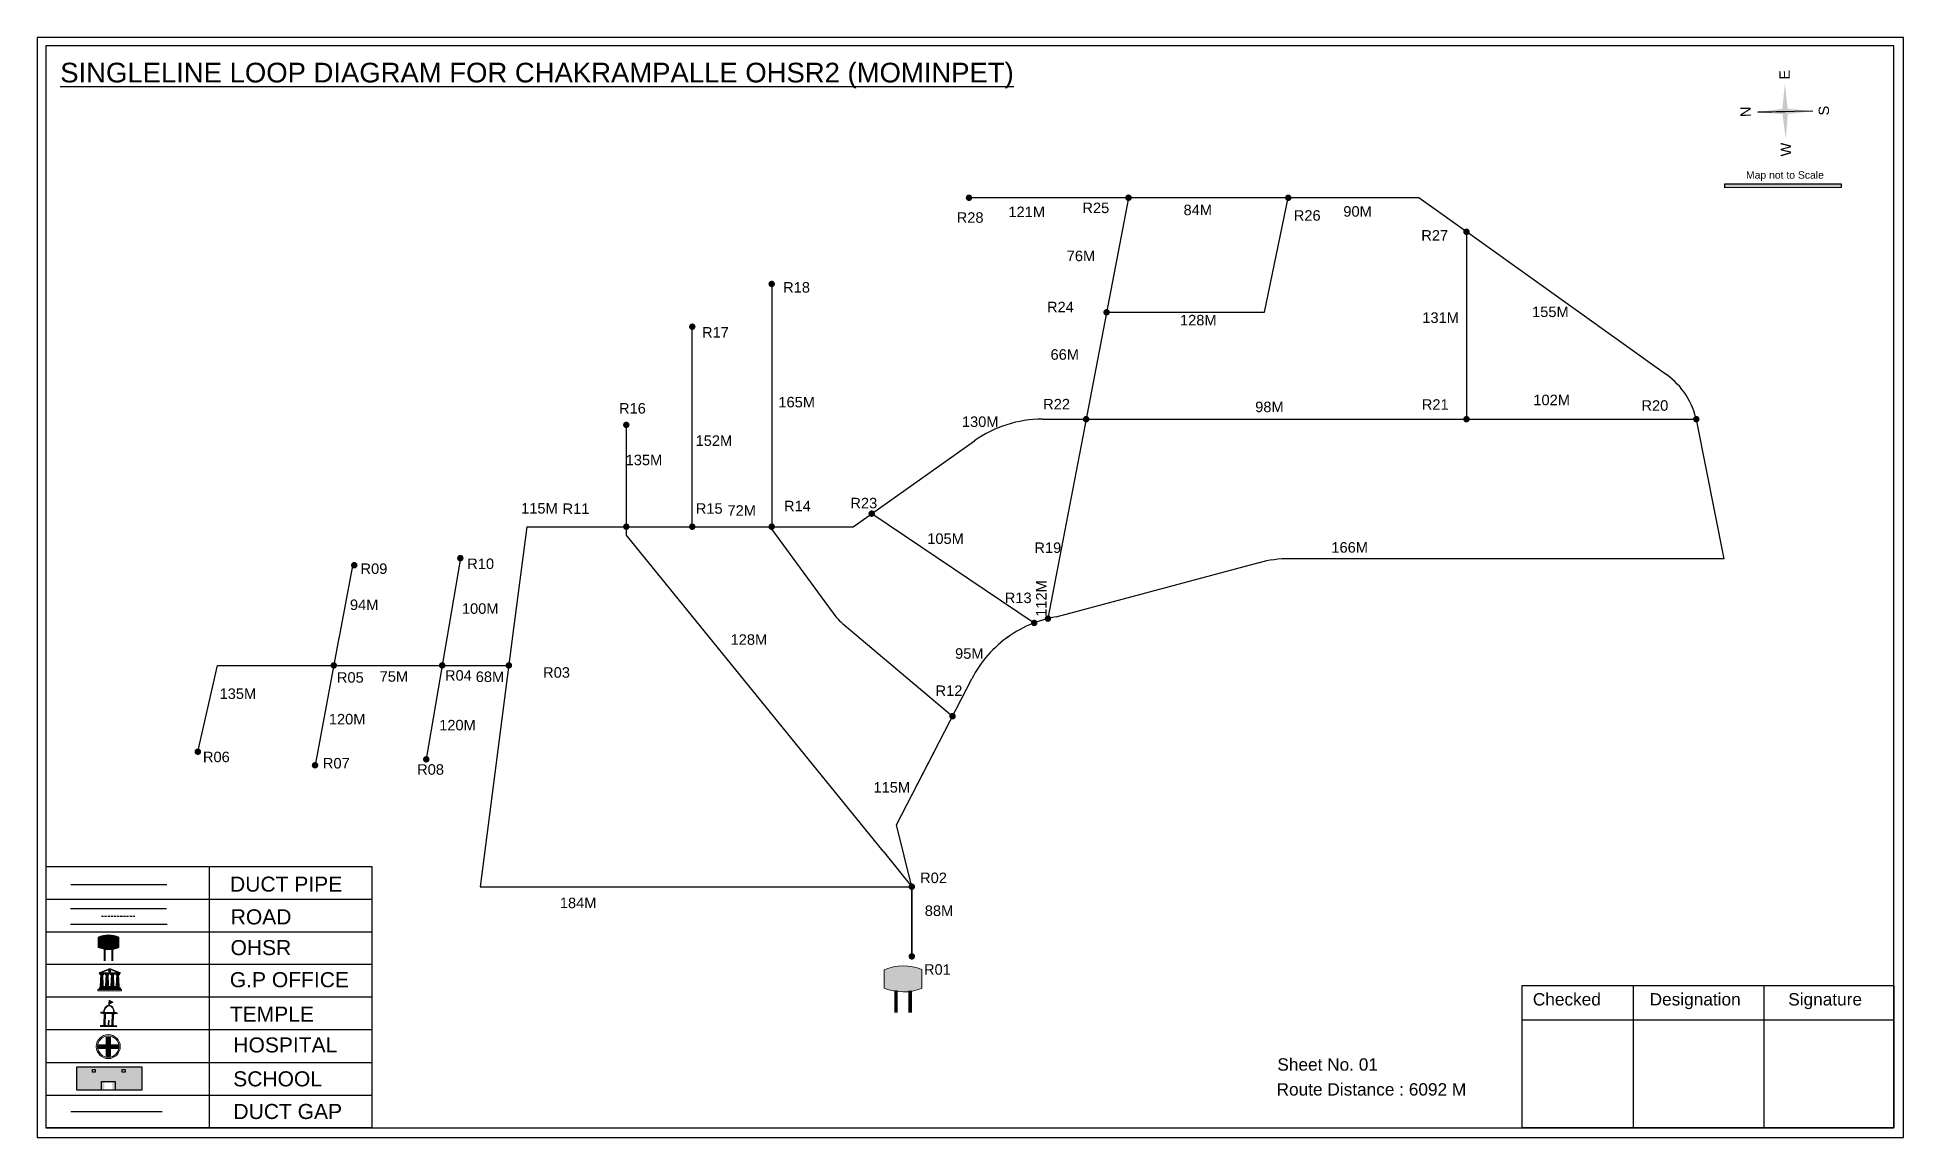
# Model space of a CAD drawing. Header units: inches. Extents: x 664 to 10563, y 382 to 1817.
# Drawn here: x 1408 to 2298, y 401 to 926 of the extents above; entities that cross this region are included whole.
import ezdxf

# ---------------------------------------------------------------- set-up
doc = ezdxf.new("R2010")
doc.units = ezdxf.units.IN
doc.header["$MEASUREMENT"] = 0
doc.linetypes.add('DASHEDX2', pattern=[1.5, 1, -0.5])
for name, color, linetype in [('LANDMARK', 7, 'Continuous'), ('OHT', 7, 'Continuous'), ('pipe', 5, 'Continuous')]:
    doc.layers.add(name, color=color, linetype=linetype)
doc.styles.get("Standard").update_dxf_attribs({"font": 'arial.ttf'})

msp = doc.modelspace()

# ---------------------------------------------------------------- texts
at = {"color": 242, "true_color": 0xcd2027}
msp.add_text('%%USINGLELINE LOOP DIAGRAM FOR CHAKRAMPALLE OHSR2 (MOMINPET)', height=9.375, dxfattribs=at).set_placement((1418.67, 904.04))
for s, height, rotation, p in [('E', 4.95, 91.00631, (2243.6, 905.44)), ('N', 4.95, 91.00631, (2225.02, 887.59)), ('S', 4.95, 91.00631, (2262.31, 888.33)), ('W', 4.95, 91.00631, (2244.25, 868.84)), ('112M', 5, 90, (1889.06, 649.3))]:
    msp.add_text(s, height=height, rotation=rotation).set_placement(p)
for s, height, p in [('Map not to Scale', 3.5424, (2222.69, 858.15)), ('R25', 5, (1906.18, 841.74)), ('84M', 5, (1954.42, 840.77)), ('R28', 5, (1846.23, 837.15)), ('121M', 5, (1870.89, 839.84)), ('R26', 5, (2007, 838.12)), ('90M', 5, (2030.63, 840.05)), ('R27', 5, (2067.81, 828.63)), ('76M', 5, (1898.7, 818.84)), ('R18', 5, (1763.45, 803.86)), ('R24', 5, (1889.29, 794.5)), ('128M', 5, (1952.73, 788.23)), ('131M', 5, (2068.29, 789.4)), ('155M', 5, (2120.65, 792.2)), ('R17', 5, (1724.75, 782.41)), ('66M', 5, (1890.98, 771.84)), ('R16', 5, (1685.15, 746.19)), ('165M', 5, (1761.18, 749.14)), ('R22', 5, (1887.46, 748.18)), ('98M', 5, (1988.59, 746.87)), ('R21', 5, (2068.05, 748.02)), ('102M', 5, (2121.27, 750.18)), ('R20', 5, (2172.81, 747.53)), ('130M', 5, (1848.71, 739.8)), ('152M', 5, (1721.68, 730.76)), ('135M', 5, (1688.33, 721.57)), ('115M', 5, (1638.47, 698.52)), ('R11', 5, (1658.23, 698.35)), ('R15', 5, (1721.78, 698.44)), ('R14', 5, (1763.86, 699.63)), ('R23', 5, (1795.51, 701.02)), ('72M', 5, (1736.91, 697.5)), ('105M', 5, (1832.17, 684.07)), ('R10', 5, (1612.77, 672.09)), ('R19', 5, (1883.27, 679.74)), ('166M', 5, (2024.93, 679.89)), ('R09', 5, (1561.87, 669.75)), ('R13', 5, (1869.14, 655.85)), ('94M', 5, (1556.85, 652.55)), ('100M', 5, (1610.24, 650.73)), ('128M', 5, (1738.39, 635.97)), ('95M', 5, (1845.46, 629.31)), ('75M', 5, (1571.01, 618.35)), ('R04', 5, (1602.17, 618.87)), ('68M', 5, (1616.84, 618.23)), ('R03', 5, (1648.96, 620.28)), ('135M', 5, (1494.65, 610.16)), ('R05', 5, (1550.61, 617.9)), ('R12', 5, (1836.14, 611.58)), ('120M', 5, (1546.77, 598.02)), ('120M', 5, (1599.39, 595.17)), ('R06', 5, (1486.73, 580.01)), ('R07', 5, (1543.93, 577.01)), ('R08', 5, (1588.87, 574.03)), ('115M', 5, (1806.52, 565.51)), ('DUCT PIPE', 7.178, (1499.66, 518.3)), ('R02', 5, (1828.76, 522.37)), ('ROAD ', 7.178, (1499.97, 502.69)), ('184M', 5, (1656.95, 510.43)), ('88M', 5, (1831, 506.7)), ('OHSR', 7.178, (1499.88, 488.03)), ('R01', 5, (1830.63, 478.71)), ('G.P OFFICE', 7.178, (1499.55, 472.74)), ('TEMPLE', 7.178, (1499.55, 456.33)), ('Checked', 5.886, (2121.02, 464.03)), ('Designation', 5.886, (2176.72, 464.03)), ('Signature', 5.886, (2242.82, 464.03)), ('HOSPITAL', 7.178, (1501.22, 441.64)), ('Sheet No. 01', 5.886, (1999.16, 432.96)), ('SCHOOL', 7.178, (1501.17, 425.47)), ('Route Distance : 6092 M', 5.886, (1998.79, 421.09)), ('DUCT GAP', 7.178, (1501.27, 409.92))]:
    msp.add_text(s, height=height).set_placement(p)

# ---------------------------------------------------------------- blocks, each defined once
blk = doc.blocks.new('OHT')
at = {"linetype": 'Continuous', "lineweight": 0, "true_color": 0x0ffffc}
blk.add_hatch(color=4, dxfattribs=at).paths.add_polyline_path([(0.012, 1), (0, 1, 0.101323), (-0.4, 0.916), (-0.4, 0.525, 0.194075), (0.399, 0.521), (0.399, 0.921, 0.097877)])
at = {"color": 4, "linetype": 'Continuous', "lineweight": 0, "true_color": 0x0ffffc, "flags": 128}
for points in [[(-0.4, 0.525), (-0.4, 0.916)], [(0.399, 0.521), (0.399, 0.921)]]:
    blk.add_lwpolyline(points, dxfattribs=at)
at = {"color": 4, "linetype": 'Continuous', "lineweight": 0, "true_color": 0x0ffffc, "const_width": 0.075, "flags": 128}
for points in [[(-0.15, 0), (-0.15, 0.475)], [(0.15, 0), (0.15, 0.473)]]:
    blk.add_lwpolyline(points, dxfattribs=at)
at = {"color": 4, "linetype": 'Continuous', "lineweight": 0, "true_color": 0x0ffffc}
for centre, radius, start, end in [((0.006, -0.019), 1.019, 67.3109, 113.4711), ((0.004, 1.513), 1.068, 247.7682, 291.7007)]:
    blk.add_arc(centre, radius, start, end, dxfattribs=at)
blk = doc.blocks.new('Government_Office')
at = {"linetype": 'Continuous', "lineweight": 0, "true_color": 0xff0000}
h = blk.add_hatch(color=1, dxfattribs=at)
h.paths.add_polyline_path([(0.44, 0.72), (0.45, 0.75), (0, 0.93), (-0.45, 0.75), (-0.44, 0.72)])
h.paths.add_polyline_path([(0.355, 0.75), (-0.355, 0.75), (0, 0.9)], flags=16)
h.paths.add_polyline_path([(0, 0.778, -1), (0, 0.872, -1)], flags=0)
h = blk.add_hatch(color=1, dxfattribs=at)
edge = h.paths.add_edge_path()
edge.add_arc((0, 0.825), 0.0467, 90, 270)
edge.add_arc((0, 0.825), 0.0467, 270, 450)
for points in [[(-0.5, 0.05), (0.5, 0.05), (0.5, 0), (-0.5, 0)], [(-0.45, 0.075), (-0.45, 0.12), (0.45, 0.12), (0.45, 0.075)], [(-0.4, 0.14), (-0.4, 0.18), (0.4, 0.18), (0.4, 0.14)]]:
    blk.add_hatch(color=1, dxfattribs=at).paths.add_polyline_path(points)
h = blk.add_hatch(color=1, dxfattribs=at)
edge = h.paths.add_edge_path()
edge.add_line((-0.27, 0.195), (-0.295, 0.675))
edge.add_line((-0.295, 0.675), (-0.29, 0.675))
edge.add_arc((-0.278, 0.688), 0.0176, 225.30401, 441.56588)
edge.add_line((-0.275, 0.705), (-0.395, 0.705))
edge.add_arc((-0.392, 0.688), 0.0176, 98.43412, 314.69599)
edge.add_line((-0.38, 0.675), (-0.375, 0.675))
edge.add_line((-0.375, 0.675), (-0.4, 0.195))
edge.add_line((-0.4, 0.195), (-0.27, 0.195))
h = blk.add_hatch(color=1, dxfattribs=at)
edge = h.paths.add_edge_path()
edge.add_line((-0.047, 0.195), (-0.072, 0.675))
edge.add_line((-0.072, 0.675), (-0.067, 0.675))
edge.add_arc((-0.054, 0.688), 0.0176, 225.30401, 441.56588)
edge.add_line((-0.052, 0.705), (-0.172, 0.705))
edge.add_arc((-0.169, 0.688), 0.0176, 98.43412, 314.69599)
edge.add_line((-0.157, 0.675), (-0.152, 0.675))
edge.add_line((-0.152, 0.675), (-0.177, 0.195))
edge.add_line((-0.177, 0.195), (-0.047, 0.195))
h = blk.add_hatch(color=1, dxfattribs=at)
edge = h.paths.add_edge_path()
edge.add_line((0.177, 0.195), (0.152, 0.675))
edge.add_line((0.152, 0.675), (0.157, 0.675))
edge.add_arc((0.169, 0.688), 0.0176, 225.30401, 441.56588)
edge.add_line((0.172, 0.705), (0.052, 0.705))
edge.add_arc((0.054, 0.688), 0.0176, 98.43412, 314.69599)
edge.add_line((0.067, 0.675), (0.072, 0.675))
edge.add_line((0.072, 0.675), (0.047, 0.195))
edge.add_line((0.047, 0.195), (0.177, 0.195))
h = blk.add_hatch(color=1, dxfattribs=at)
edge = h.paths.add_edge_path()
edge.add_line((0.4, 0.195), (0.375, 0.675))
edge.add_line((0.375, 0.675), (0.38, 0.675))
edge.add_arc((0.392, 0.688), 0.0176, 225.30401, 441.56588)
edge.add_line((0.395, 0.705), (0.275, 0.705))
edge.add_arc((0.278, 0.688), 0.0176, 98.43412, 314.69599)
edge.add_line((0.29, 0.675), (0.295, 0.675))
edge.add_line((0.295, 0.675), (0.27, 0.195))
edge.add_line((0.27, 0.195), (0.4, 0.195))
at = {"color": 1, "linetype": 'Continuous', "lineweight": 0, "true_color": 0xff0000, "flags": 128}
for points in [[(-0.45, 0.75), (-0.44, 0.72), (0.44, 0.72), (0.45, 0.75), (0, 0.93)], [(-0.355, 0.75), (0.355, 0.75), (0, 0.9)], [(-0.5, 0.05), (0.5, 0.05), (0.5, 0), (-0.5, 0)], [(-0.45, 0.075), (-0.45, 0.12), (0.45, 0.12), (0.45, 0.075)], [(-0.4, 0.14), (-0.4, 0.18), (0.4, 0.18), (0.4, 0.14)]]:
    blk.add_lwpolyline(points, close=True, dxfattribs=at)
for points in [[(0, 0.872, 1), (0, 0.778, 1)], [(-0.27, 0.195), (-0.295, 0.675), (-0.29, 0.675, 1.379694), (-0.275, 0.705), (-0.395, 0.705, 1.379694), (-0.38, 0.675), (-0.375, 0.675), (-0.4, 0.195)], [(-0.047, 0.195), (-0.072, 0.675), (-0.067, 0.675, 1.379694), (-0.052, 0.705), (-0.172, 0.705, 1.379694), (-0.157, 0.675), (-0.152, 0.675), (-0.177, 0.195)], [(0.177, 0.195), (0.152, 0.675), (0.157, 0.675, 1.379694), (0.172, 0.705), (0.052, 0.705, 1.379694), (0.067, 0.675), (0.072, 0.675), (0.047, 0.195)], [(0.4, 0.195), (0.375, 0.675), (0.38, 0.675, 1.379694), (0.395, 0.705), (0.275, 0.705, 1.379694), (0.29, 0.675), (0.295, 0.675), (0.27, 0.195)]]:
    blk.add_lwpolyline(points, format="xyb", close=True, dxfattribs=at)
blk = doc.blocks.new('Temple')
at = {"linetype": 'Continuous', "lineweight": 0, "true_color": 0xff0000}
h = blk.add_hatch(color=1, dxfattribs=at)
edge = h.paths.add_edge_path()
edge.add_line((0.175, 0.49), (0.225, 0.49))
edge.add_line((0.225, 0.49), (0.225, 0.497))
edge.add_line((0.225, 0.497), (0.307, 0.497))
edge.add_line((0.307, 0.497), (0.307, 0.533))
edge.add_line((0.307, 0.533), (0.257, 0.533))
edge.add_line((0.257, 0.533), (0.257, 0.54))
edge.add_line((0.257, 0.54), (0.2, 0.54))
edge.add_spline(control_points=[(0.2, 0.54), (0.2, 0.589), (0.19, 0.638), (0.142, 0.743), (0.092, 0.79), (0.027, 0.805), (0.02, 0.806), (0.012, 0.806)], knot_values=[4.712389, 4.712389, 4.712389, 4.712389, 5.278166, 5.278166, 6.117402, 6.117402, 6.223801, 6.223801, 6.223801, 6.223801], degree=3, periodic=0)
edge.add_line((0.012, 0.806), (0.012, 0.79))
edge.add_line((0.012, 0.79), (-0.012, 0.79))
edge.add_line((-0.012, 0.79), (-0.012, 0.806))
edge.add_spline(control_points=[(-0.012, 0.806), (-0.055, 0.802), (-0.096, 0.781), (-0.171, 0.699), (-0.197, 0.628), (-0.2, 0.55), (-0.2, 0.545), (-0.2, 0.54)], knot_values=[6.343965, 6.343965, 6.343965, 6.343965, 6.956638, 6.956638, 7.795874, 7.795874, 7.853982, 7.853982, 7.853982, 7.853982], degree=3, periodic=0)
edge.add_line((-0.2, 0.54), (-0.257, 0.54))
edge.add_line((-0.257, 0.54), (-0.257, 0.533))
edge.add_line((-0.257, 0.533), (-0.307, 0.533))
edge.add_line((-0.307, 0.533), (-0.307, 0.497))
edge.add_line((-0.307, 0.497), (-0.225, 0.497))
edge.add_line((-0.225, 0.497), (-0.225, 0.49))
edge.add_line((-0.225, 0.49), (-0.175, 0.49))
edge.add_line((-0.175, 0.49), (-0.175, 0.07))
edge.add_arc((-0.205, 0.07), 0.03, -90, 0, ccw=False)
edge.add_line((-0.205, 0.04), (-0.257, 0.04))
edge.add_line((-0.257, 0.04), (-0.257, 0.033))
edge.add_line((-0.257, 0.033), (-0.307, 0.033))
edge.add_line((-0.307, 0.033), (-0.307, 0))
edge.add_line((-0.307, 0), (0.307, 0))
edge.add_line((0.307, 0), (0.307, 0.033))
edge.add_line((0.307, 0.033), (0.257, 0.033))
edge.add_line((0.257, 0.033), (0.257, 0.04))
edge.add_line((0.257, 0.04), (0.205, 0.04))
edge.add_arc((0.205, 0.07), 0.03, 180, 270, ccw=False)
edge.add_line((0.175, 0.07), (0.175, 0.49))
h.paths.add_polyline_path([(0.125, 0.07, -0.414214), (0.095, 0.04), (0.05, 0.04), (0.05, 0.033), (-0.05, 0.033), (-0.05, 0.04), (-0.095, 0.04, -0.414214), (-0.125, 0.07), (-0.125, 0.497), (0.125, 0.497)], flags=16)
edge = h.paths.add_edge_path(flags=16)
edge.add_ellipse((0, 0.54), major_axis=(0, 0.242), ratio=0.722808, start_angle=270, end_angle=450, ccw=False)
edge.add_line((0.175, 0.54), (-0.175, 0.54))
h.paths.add_polyline_path([(0.012, 0.23), (0.012, 0.07), (-0.012, 0.07), (-0.012, 0.23)], flags=0)
h = blk.add_hatch(color=1, dxfattribs=at)
edge = h.paths.add_edge_path()
edge.add_line((0.012, 0.857), (0, 0.85))
edge.add_line((0, 0.85), (-0.003, 0.925))
edge.add_line((-0.003, 0.925), (-0.012, 0.925))
edge.add_line((-0.012, 0.925), (-0.012, 0.806))
edge.add_spline(control_points=[(-0.012, 0.806), (-0.004, 0.807), (0.004, 0.807), (0.012, 0.806)], knot_values=[6.223801, 6.223801, 6.223801, 6.223801, 6.343965, 6.343965, 6.343965, 6.343965], degree=3, periodic=0)
edge.add_line((0.012, 0.806), (0.012, 0.857))
h = blk.add_hatch(color=1, dxfattribs=at)
edge = h.paths.add_edge_path()
edge.add_line((0.012, 0.79), (0.012, 0.806))
edge.add_spline(control_points=[(0.012, 0.806), (0.004, 0.807), (-0.004, 0.807), (-0.012, 0.806)], knot_values=[6.223801, 6.223801, 6.223801, 6.223801, 6.343965, 6.343965, 6.343965, 6.343965], degree=3, periodic=0)
edge.add_line((-0.012, 0.806), (-0.012, 0.79))
edge.add_line((-0.012, 0.79), (0.012, 0.79))
at = {"linetype": 'Continuous', "lineweight": 0, "true_color": 0xe66000}
blk.add_hatch(color=32, dxfattribs=at).paths.add_polyline_path([(-0.006, 1), (0.147, 0.931), (0, 0.85)])
at = {"color": 1, "linetype": 'Continuous', "lineweight": 0, "true_color": 0xff0000, "flags": 128}
for points in [[(0.012, 0.925), (-0.012, 0.925), (-0.012, 0.79), (0.012, 0.79)], [(0.012, 0.23), (-0.012, 0.23), (-0.012, 0.07), (0.012, 0.07)]]:
    blk.add_lwpolyline(points, close=True, dxfattribs=at)
at = {"color": 32, "linetype": 'Continuous', "lineweight": 0, "true_color": 0xe66000, "flags": 128}
blk.add_lwpolyline([(-0.006, 1), (0.147, 0.931), (0, 0.85), (-0.006, 1)], dxfattribs=at)
at = {"color": 1, "linetype": 'Continuous', "lineweight": 0, "true_color": 0xff0000, "flags": 128}
blk.add_lwpolyline([(0.2, 0.54), (0.257, 0.54), (0.257, 0.533), (0.307, 0.533), (0.307, 0.497), (0.225, 0.497), (0.225, 0.49), (0.175, 0.49), (0.175, 0.07, 0.414214), (0.205, 0.04), (0.257, 0.04), (0.257, 0.033), (0.307, 0.033), (0.307, 0), (-0.307, 0), (-0.307, 0.033), (-0.257, 0.033), (-0.257, 0.04), (-0.205, 0.04, 0.414214), (-0.175, 0.07), (-0.175, 0.49), (-0.225, 0.49), (-0.225, 0.497), (-0.307, 0.497), (-0.307, 0.533), (-0.257, 0.533), (-0.257, 0.54), (-0.2, 0.54)], format="xyb", dxfattribs=at)
blk.add_lwpolyline([(-0.175, 0.54), (0.175, 0.54)], dxfattribs=at)
blk.add_lwpolyline([(0.125, 0.497), (0.125, 0.07, -0.414214), (0.095, 0.04), (0.05, 0.04), (0.05, 0.033), (-0.05, 0.033), (-0.05, 0.04), (-0.095, 0.04, -0.414214), (-0.125, 0.07), (-0.125, 0.497)], format="xyb", close=True, dxfattribs=at)
at = {"color": 1, "linetype": 'Continuous', "lineweight": 0, "true_color": 0xff0000}
blk.add_ellipse((0, 0.54), major_axis=(0, 0.242), ratio=0.722808, start_param=4.712389, end_param=7.853982, dxfattribs=at)
blk.add_open_spline([(0.2, 0.54), (0.2, 0.589), (0.19, 0.638), (0.142, 0.743), (0.092, 0.79), (-0.023, 0.816), (-0.085, 0.794), (-0.171, 0.699), (-0.197, 0.628), (-0.2, 0.55), (-0.2, 0.545), (-0.2, 0.54)], degree=3, knots=[4.712389, 4.712389, 4.712389, 4.712389, 5.278166, 5.278166, 6.117402, 6.117402, 6.956638, 6.956638, 7.795874, 7.795874, 7.853982, 7.853982, 7.853982, 7.853982], dxfattribs=at)
blk = doc.blocks.new('*U8')
at = {"color": 0, "linetype": 'DASHEDX2', "transparency": 16777216}
blk.add_line((-8.22, 0), (8.01, 0), dxfattribs=at)
blk = doc.blocks.new('Hospital')
at = {"linetype": 'Continuous', "lineweight": 0, "true_color": 0x000000}
h = blk.add_hatch(color=18, dxfattribs=at)
h.paths.add_polyline_path([(-0.5, 0, 1), (0.5, 0, 1)])
h.paths.add_polyline_path([(0.446, 0, -1), (-0.446, 0, -1)], flags=16)
at = {"linetype": 'Continuous', "true_color": 0xff0000}
blk.add_hatch(color=1, dxfattribs=at).paths.add_polyline_path([(-0.394, 0.08), (-0.08, 0.08), (-0.08, 0.394), (0.08, 0.394), (0.08, 0.08), (0.394, 0.08), (0.394, -0.08), (0.08, -0.08), (0.08, -0.394), (-0.08, -0.394), (-0.08, -0.08), (-0.394, -0.08)])
at = {"color": 1, "linetype": 'Continuous', "true_color": 0xff0000, "flags": 128}
blk.add_lwpolyline([(-0.394, 0.08), (-0.08, 0.08), (-0.08, 0.394), (0.08, 0.394), (0.08, 0.08), (0.394, 0.08), (0.394, -0.08), (0.08, -0.08), (0.08, -0.394), (-0.08, -0.394), (-0.08, -0.08), (-0.394, -0.08)], close=True, dxfattribs=at)
at = {"color": 18, "linetype": 'Continuous', "lineweight": 0, "true_color": 0x000000}
for radius in [0.5, 0.446]:
    blk.add_circle((0, 0), radius, dxfattribs=at)

# ---------------------------------------------------------------- hatches: boundary and pattern name
at = {"true_color": 0x0093dd}
h = msp.add_hatch(color=142, dxfattribs=at)
h.dxf.hatch_style = 1
h.paths.add_polyline_path([(2212.51, 855.64), (2212.52, 853.8), (2268.02, 853.92), (2268.02, 855.77)])
at = {"ltscale": 0.5}
h = msp.add_hatch(color=5, dxfattribs=at)
h.dxf.hatch_style = 1
h.paths.add_polyline_path([(1853.66, 849.06, 1), (1850.54, 849.06, 1)])
h = msp.add_hatch(color=5, dxfattribs=at)
h.dxf.hatch_style = 1
h.paths.add_polyline_path([(1929.73, 849.06, 1), (1926.61, 849.06, 1)])
h = msp.add_hatch(color=5, dxfattribs=at)
h.dxf.hatch_style = 1
h.paths.add_polyline_path([(2005.92, 849.06, 1), (2002.81, 849.06, 1)])
h = msp.add_hatch(color=5, dxfattribs=at)
h.dxf.hatch_style = 1
h.paths.add_polyline_path([(2090.93, 832.84, 1), (2087.81, 832.84, 1)])
h = msp.add_hatch(color=5, dxfattribs=at)
h.dxf.hatch_style = 1
h.paths.add_polyline_path([(1759.55, 807.98, 1), (1756.43, 807.98, 1)])
h = msp.add_hatch(color=5, dxfattribs=at)
h.dxf.hatch_style = 1
h.paths.add_polyline_path([(1919.27, 794.45, 1), (1916.16, 794.45, 1)])
h = msp.add_hatch(color=5, dxfattribs=at)
h.dxf.hatch_style = 1
h.paths.add_polyline_path([(1721.67, 787.6, 1), (1718.55, 787.6, 1)])
h = msp.add_hatch(color=5, dxfattribs=at)
h.dxf.hatch_style = 1
h.paths.add_polyline_path([(1690.2, 740.79, 1), (1687.09, 740.79, 1)])
h = msp.add_hatch(color=5, dxfattribs=at)
h.dxf.hatch_style = 1
h.paths.add_polyline_path([(1909.52, 743.51, 1), (1906.4, 743.51, 1)])
h = msp.add_hatch(color=5, dxfattribs=at)
h.dxf.hatch_style = 1
h.paths.add_polyline_path([(2090.93, 743.51, 1), (2087.81, 743.51, 1)])
h = msp.add_hatch(color=5, dxfattribs=at)
h.dxf.hatch_style = 1
h.paths.add_polyline_path([(2200.53, 743.51, 1), (2197.41, 743.51, 1)])
h = msp.add_hatch(color=5, dxfattribs=at)
h.dxf.hatch_style = 1
h.paths.add_polyline_path([(1807.24, 698.5, 1), (1804.12, 698.5, 1)])
h = msp.add_hatch(color=5, dxfattribs=at)
h.dxf.hatch_style = 1
h.paths.add_polyline_path([(1690.2, 692.27, 1), (1687.09, 692.27, 1)])
h = msp.add_hatch(color=5, dxfattribs=at)
h.dxf.hatch_style = 1
h.paths.add_polyline_path([(1721.67, 692.27, 1), (1718.55, 692.27, 1)])
h = msp.add_hatch(color=5, dxfattribs=at)
h.dxf.hatch_style = 1
h.paths.add_polyline_path([(1759.55, 692.27, 1), (1756.43, 692.27, 1)])
h = msp.add_hatch(color=5, dxfattribs=at)
h.dxf.hatch_style = 1
h.paths.add_polyline_path([(1611.06, 677.27, 1), (1607.94, 677.27, 1)])
h = msp.add_hatch(color=5, dxfattribs=at)
h.dxf.hatch_style = 1
h.paths.add_polyline_path([(1560.45, 673.9, 1), (1557.33, 673.9, 1)])
h = msp.add_hatch(color=5, dxfattribs=at)
h.dxf.hatch_style = 1
h.paths.add_polyline_path([(1891.32, 648.44, 1), (1888.2, 648.44, 1)])
h = msp.add_hatch(color=5, dxfattribs=at)
h.dxf.hatch_style = 1
h.paths.add_polyline_path([(1884.76, 646.39, 1), (1881.65, 646.39, 1)])
h = msp.add_hatch(color=5, dxfattribs=at)
h.dxf.hatch_style = 1
h.paths.add_polyline_path([(1550.68, 626.14, 1), (1547.56, 626.14, 1)])
h = msp.add_hatch(color=5, dxfattribs=at)
h.dxf.hatch_style = 1
h.paths.add_polyline_path([(1602.39, 626.14, 1), (1599.28, 626.14, 1)])
h = msp.add_hatch(color=5, dxfattribs=at)
h.dxf.hatch_style = 1
h.paths.add_polyline_path([(1634.18, 626.14, 1), (1631.07, 626.14, 1)])
h = msp.add_hatch(color=5, dxfattribs=at)
h.dxf.hatch_style = 1
h.paths.add_polyline_path([(1845.8, 601.93, 1), (1842.68, 601.93, 1)])
h = msp.add_hatch(color=5, dxfattribs=at)
h.dxf.hatch_style = 1
h.paths.add_polyline_path([(1485.85, 584.98, 1), (1482.74, 584.98, 1)])
h = msp.add_hatch(color=5, dxfattribs=at)
h.dxf.hatch_style = 1
h.paths.add_polyline_path([(1541.76, 578.54, 1), (1538.64, 578.54, 1)])
h = msp.add_hatch(color=5, dxfattribs=at)
h.dxf.hatch_style = 1
h.paths.add_polyline_path([(1594.8, 581.37, 1), (1591.68, 581.37, 1)])
h = msp.add_hatch(color=5, dxfattribs=at)
h.dxf.hatch_style = 1
h.paths.add_polyline_path([(1826.38, 520.66, 1), (1823.27, 520.66, 1)])
h = msp.add_hatch(color=5, dxfattribs=at)
h.dxf.hatch_style = 1
h.paths.add_polyline_path([(1826.38, 487.43, 1), (1823.27, 487.43, 1)])
at = {"true_color": 0xc8c92d}
h = msp.add_hatch(color=52, dxfattribs=at)
h.dxf.hatch_style = 1
h.paths.add_polyline_path([(1432.7, 434.71), (1426.54, 434.71), (1426.54, 423.62), (1432.7, 423.62)])
h.paths.add_polyline_path([(1457.55, 434.71), (1451.39, 434.71), (1451.39, 423.62), (1457.55, 423.62)])
at = {"true_color": 0x293189}
h = msp.add_hatch(color=177, dxfattribs=at)
h.dxf.hatch_style = 1
h.paths.add_polyline_path([(1451.39, 434.71), (1432.7, 434.71), (1432.7, 423.62), (1439.71, 423.62), (1439.71, 427.25), (1443.57, 427.25), (1443.57, 423.62), (1451.39, 423.62)])
h.paths.add_polyline_path([(1435.37, 432.24), (1434, 432.24), (1434, 433.5), (1435.37, 433.5)], flags=16)
h.paths.add_polyline_path([(1448.25, 432.24), (1448.25, 433.5), (1449.62, 433.5), (1449.62, 432.24)], flags=16)

# ---------------------------------------------------------------- linework, layer by layer
for p, q in [((2254.58, 890.35), (2228.28, 889.89)), ((1411.86, 530.15), (1411.86, 405.72)), ((1489.62, 530.15), (1489.62, 405.72)), ((1567.39, 514.59), (1411.86, 514.59)), ((1423.51, 510.3), (1469.4, 510.3)), ((1567.39, 499.04), (1411.86, 499.04)), ((1423.51, 502.78), (1469.63, 502.78)), ((1567.39, 483.49), (1411.86, 483.49)), ((1567.39, 467.94), (1411.86, 467.94)), ((1567.39, 452.38), (1411.86, 452.38)), ((1411.86, 436.83), (1567.39, 436.83)), ((1411.86, 421.28), (1567.39, 421.28)), ((1411.85, 406.7), (1411.85, 405.74)), ((1567.39, 405.72), (1411.86, 405.72))]:
    msp.add_line(p, q)
at = {"color": 1}
msp.add_line((2228.28, 889.89), (2241.44, 890.12), dxfattribs=at)
at = {"color": 5}
msp.add_line((1720.11, 692.27), (1720.11, 787.6), dxfattribs=at)
at = {"color": 242, "true_color": 0xcd2027}
for p, q in [((2168.92, 473.57), (2168.92, 405.68)), ((2231.12, 473.57), (2231.12, 405.68)), ((2115.95, 457.12), (2293.18, 457.12))]:
    msp.add_line(p, q, dxfattribs=at)
for points in [[(1407.74, 925.53), (1407.74, 401.03), (2297.88, 401.03), (2297.88, 925.53)], [(1411.85, 921.51), (1411.85, 405.74), (2293.18, 405.74), (2293.18, 921.51)], [(1457.62, 434.71), (1457.62, 423.62), (1426.54, 423.62), (1426.54, 434.71)], [(1435.37, 433.5), (1435.37, 432.24), (1434, 432.24), (1434, 433.5)], [(1448.25, 432.24), (1448.25, 433.5), (1449.62, 433.5), (1449.62, 432.24)]]:
    msp.add_lwpolyline(points, close=True)
at = {"color": 142, "true_color": 0x0093dd}
msp.add_lwpolyline([(2268.03, 853.92), (2212.52, 853.8), (2212.51, 855.64), (2268.02, 855.77), (2268.02, 853.92)], dxfattribs=at)
for points in [[(1567.39, 405.72), (1567.39, 530.15), (1411.86, 530.15)], [(1438.38, 423.62), (1438.38, 427.72), (1444.91, 427.72), (1444.91, 423.62)]]:
    msp.add_lwpolyline(points)
at = {"color": 242, "true_color": 0xcd2027}
msp.add_lwpolyline([(2293.18, 405.68), (2115.95, 405.68), (2115.95, 473.57), (2293.18, 473.57)], close=True, dxfattribs=at)
for points in [[(2242.73, 890.15), (2239.91, 890.1), (2241.2, 903.27)], [(2242.73, 890.15), (2239.91, 890.1), (2241.66, 876.97)], [(2241.47, 888.82), (2241.42, 891.64), (2254.58, 890.35)]]:
    msp.add_solid(points)
at = {"color": 1}
msp.add_solid([(2241.47, 888.82), (2241.42, 891.64), (2228.28, 889.89)], dxfattribs=at)
at = {"layer": 'OHT', "color": 5}
msp.add_line((1423.68, 521.68), (1469.57, 521.68), dxfattribs=at)
at = {"layer": 'OHT', "color": 1}
msp.add_line((1423.68, 413.5), (1467.28, 413.5), dxfattribs=at)
at = {"layer": 'pipe'}
for p, q in [((1942.43, 849.06), (1852.1, 849.06)), ((1928.17, 849.06), (1907.03, 738.64)), ((2004.36, 849.06), (1942.43, 849.06)), ((1993.08, 794.45), (2004.36, 849.06)), ((2066.64, 849.06), (1999.48, 849.06)), ((2095.37, 828.56), (2066.64, 849.06)), ((2089.37, 832.84), (2089.37, 743.51)), ((2184.8, 764.73), (2095.37, 828.56)), ((1757.99, 807.98), (1757.99, 690.86)), ((1917.72, 794.45), (1993.08, 794.45)), ((1688.65, 740.79), (1688.65, 688.4)), ((1887.08, 743.51), (1912.92, 743.51)), ((1907.96, 743.51), (1889.76, 648.44)), ((1907.96, 743.51), (2103.37, 743.51)), ((2103.37, 743.51), (2198.97, 743.51)), ((2212.29, 677.01), (2199.18, 742.5)), ((1796.87, 692.27), (1854.73, 733.22)), ((1805.68, 698.5), (1883.21, 646.39)), ((1641.17, 692.27), (1634.43, 640.14)), ((1641.17, 692.27), (1682.65, 692.27)), ((1682.65, 692.27), (1714.11, 692.27)), ((1811.09, 537.57), (1688.65, 688.4)), ((1714.11, 692.27), (1743.99, 692.27)), ((1743.99, 692.27), (1796.87, 692.27)), ((1757.99, 690.86), (1786.78, 651.67)), ((1609.5, 677.27), (1603.04, 639.14)), ((2212.29, 677.01), (2004.91, 677.01)), ((1558.16, 674.36), (1551.54, 639.04)), ((1893.62, 649.25), (1990.45, 675.12)), ((1792.59, 645.46), (1844.24, 601.93)), ((1551.75, 640.14), (1540.2, 578.54)), ((1603.21, 640.14), (1593.24, 581.37)), ((1634.43, 640.14), (1618.99, 520.66)), ((1484.3, 584.98), (1493.6, 626.14)), ((1493.6, 626.14), (1549.12, 626.14)), ((1544.14, 626.14), (1600.83, 626.14)), ((1595.77, 626.14), (1632.62, 626.14)), ((1817.57, 550.14), (1853.39, 619.71)), ((1817.57, 550.14), (1837.03, 587.94)), ((1824.82, 520.66), (1817.57, 550.14)), ((1811.09, 537.57), (1824.82, 520.66)), ((1618.99, 520.66), (1824.82, 520.66)), ((1824.82, 520.66), (1824.82, 487.38)), ((1824.82, 487.38), (1824.82, 520.66))]:
    msp.add_line(p, q, dxfattribs=at)
for centre, radius, start, end in [((2163.88, 735.43), 36, 11.31854, 54.48337), ((1887.08, 687.51), 56, 90, 125.29016), ((2004.91, 621.01), 56, 90, 104.95639), ((1815.79, 672.98), 36, 216.30254, 229.87496), ((1903.18, 594.07), 56, 99.82825, 127.04202), ((1903.18, 594.07), 56, 124.65012, 152.75327)]:
    msp.add_arc(centre, radius, start, end, dxfattribs=at)

# ---------------------------------------------------------------- block references
at = {"linetype": 'DASHEDX2'}
msp.add_blockref('*U8', (1446.51, 506.54), dxfattribs=at)
at = {"layer": 'LANDMARK'}
for name, p, xscale, yscale, zscale in [('Government_Office', (1442.27, 471.08), 11.32114773247135, 11.32114773247135, 11.32114773247135), ('Hospital', (1441.59, 444.42), 11.41772014427468, 11.41772014427468, 11.41772014427468)]:
    msp.add_blockref(name, p, dxfattribs=dict(at, xscale=xscale, yscale=yscale, zscale=zscale))
at = {"layer": 'LANDMARK', "xscale": 12.62452535729322, "yscale": 12.62452535729322, "zscale": 12.62452535729322, "rotation": 358.3713438591284}
msp.add_blockref('Temple', (1441.7, 453.95), dxfattribs=at)
at = {"layer": 'OHT'}
for p, xscale, yscale, zscale in [((1441.68, 485.18), 12.45189723782068, 12.45189723782068, 12.45189723782068), ((1820.65, 460.53), 22.41341502807723, 22.41341502807723, 22.41341502807723)]:
    msp.add_blockref('OHT', p, dxfattribs=dict(at, xscale=xscale, yscale=yscale, zscale=zscale))

msp.set_redraw_order([(e.dxf.handle, doc.entitydb.next_handle()) for e in msp.query("TEXT MTEXT ATTDEF DIMENSION ARC_DIMENSION")])  # texts and dimensions are drawn at this point

doc.saveas('drawing.dxf')
